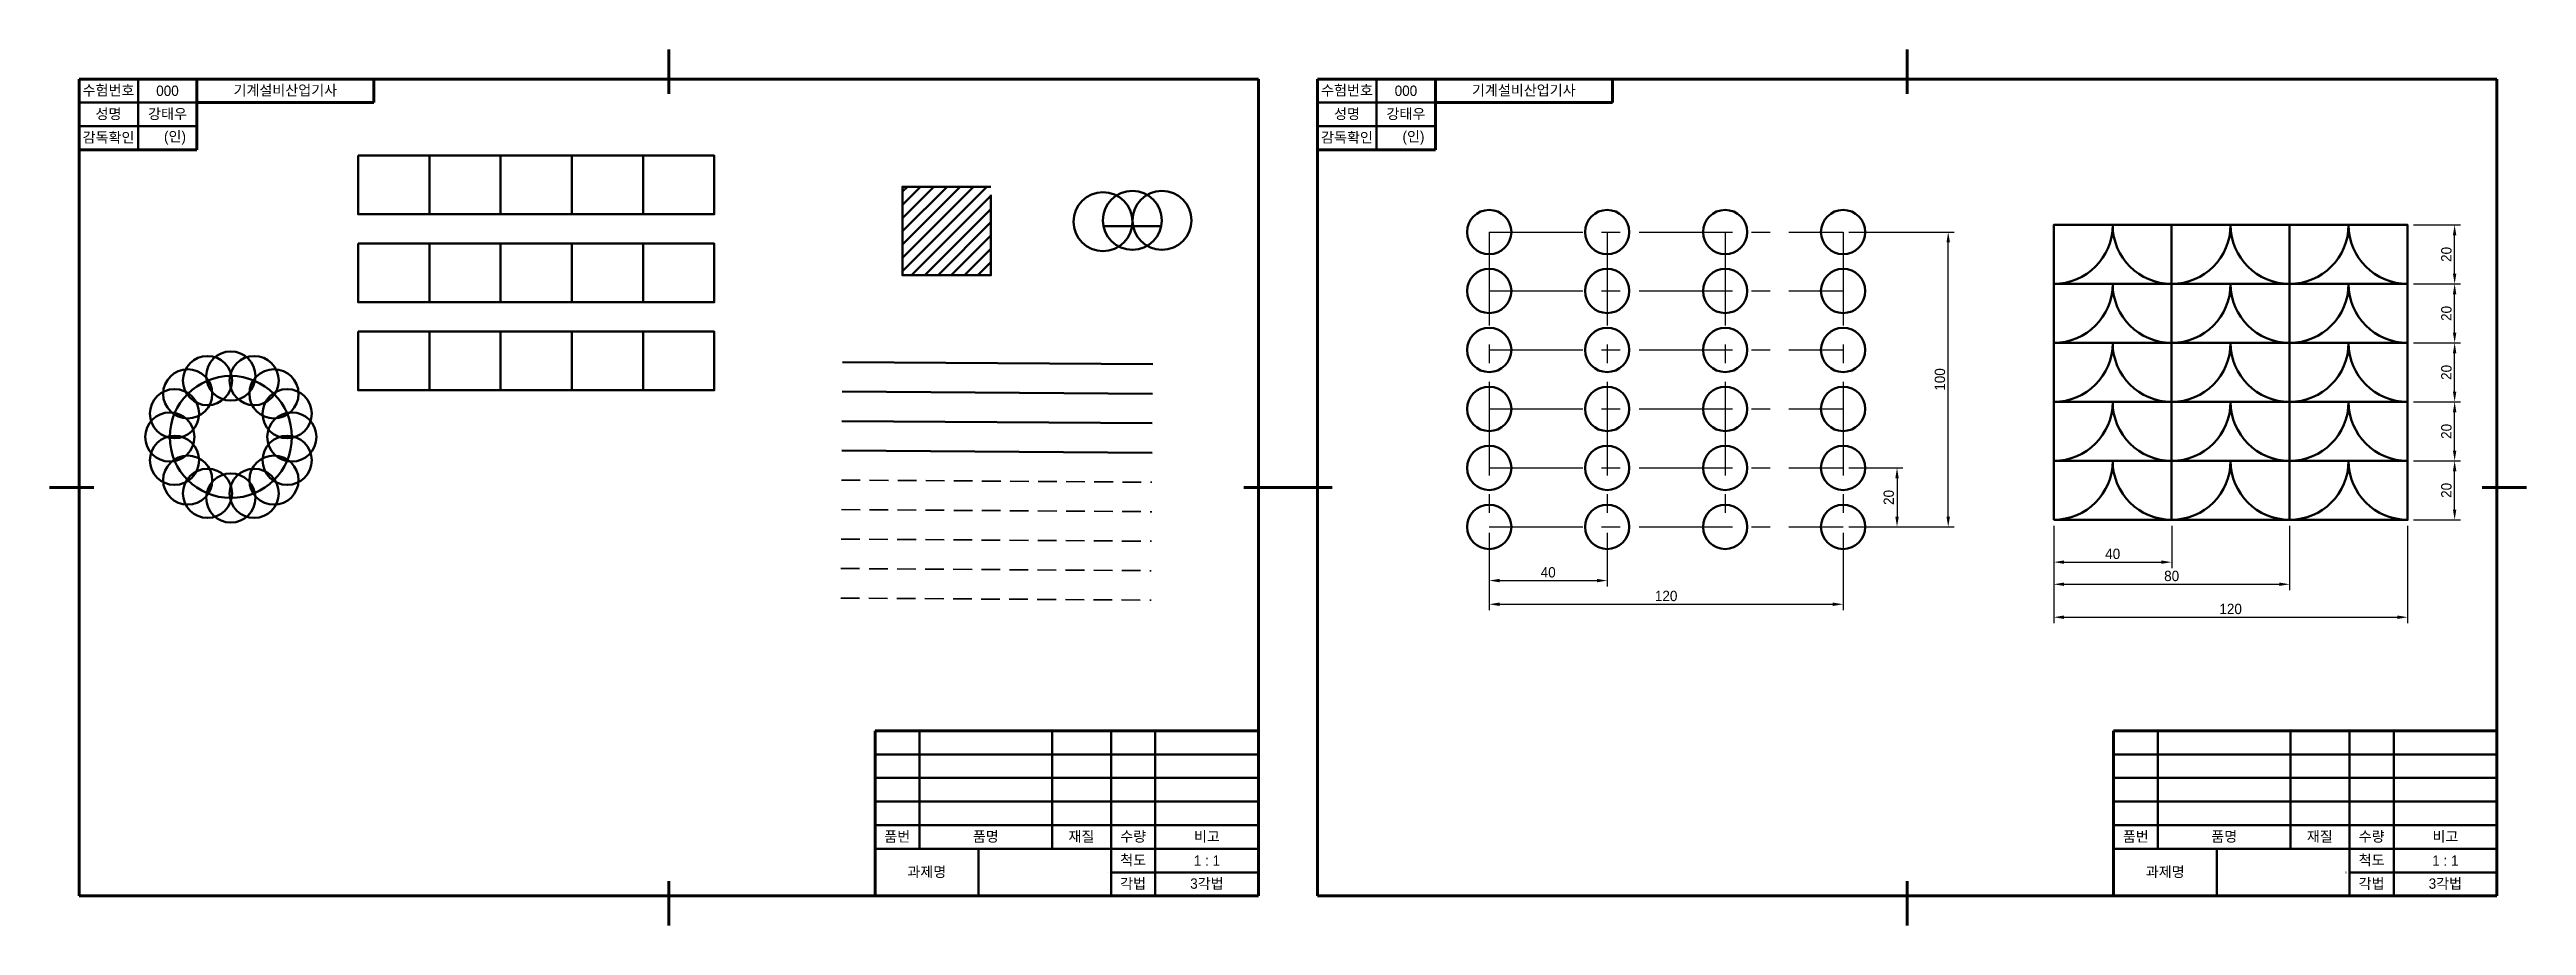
# Model space of a CAD drawing. Header units: millimetres. Extents: x 0 to 2793, y 0 to 476.
# Drawn here: x 0 to 840, y 0 to 297 of the extents above; entities that cross this region are included whole.
import ezdxf

# ---------------------------------------------------------------- set-up
doc = ezdxf.new("R2010")
doc.units = ezdxf.units.MM
doc.linetypes.add('CENTER', pattern=[50.8, 31.75, -6.35, 6.35, -6.35])
doc.linetypes.add('HIDDEN', pattern=[9.525, 6.35, -3.175])
for name, color, linetype, lineweight in [('1.윤곽선', 5, 'Continuous', 70), ('2.외형선', 3, 'Continuous', 50), ('3.숨은선', 2, 'HIDDEN', 35), ('4.일반주서', 2, 'Continuous', 35), ('5.중심선', 1, 'CENTER', 25)]:
    doc.layers.add(name, color=color, linetype=linetype, lineweight=lineweight)
doc.styles.add('굴림', font='')
doc.styles.get('굴림').set_extended_font_data('Gulim')
doc.dimstyles.new('기계제도기능사치수', dxfattribs={"dimtxt": 3.5, "dimasz": 3.5, "dimexe": 2, "dimexo": 2, "dimgap": 1, "dimtad": 1, "dimdsep": 46, "dimtxsty": '굴림', "dimcen": 2.5, "dimclrd": 1, "dimclre": 1, "dimclrt": 2, "dimazin": 2, "dimtfac": 1, "dimtmove": 0, "dimatfit": 3, "dimfxl": 1, "dimarcsym": 0})

msp = doc.modelspace()

# ---------------------------------------------------------------- texts
at = {"layer": '4.일반주서', "char_height": 3.5, "attachment_point": 5, "style": '굴림'}
for s, insert, width in [('수험번호', (20, 283), 20), ('성명', (20, 275), 20), ('강태우', (40, 275), 20), ('000', (40, 283), 20), ('기계설비산업기사', (79.963, 283), 60.07361), ('수험번호', (440, 283), 20), ('성명', (440, 275), 20), ('강태우', (460, 275), 20), ('000', (460, 283), 20), ('기계설비산업기사', (499.963, 283), 60.07361), ('감독확인', (20, 267), 20), ('    (인)', (40, 267), 20), ('감독확인', (440, 267), 20), ('    (인)', (460, 267), 20), ('품번', (287.5, 30), 15), ('품명', (317.5, 30), 45), ('재질', (349.926, 30), 19.8528), ('수량', (367.5, 30), 15), ('비고', (392.5, 30), 35), ('품번', (707.5, 30), 15), ('품명', (737.5, 30), 45), ('재질', (769.926, 30), 19.8528), ('수량', (787.5, 30), 15), ('비고', (812.5, 30), 35), ('과제명', (297.5, 18), 35), ('척도', (367.5, 22), 15), ('1 : 1', (392.5, 22), 35), ('과제명', (717.5, 18), 35), ('척도', (787.5, 22), 15), ('1 : 1', (812.5, 22), 35), ('각법', (367.463, 14), 15.0736), ('3각법', (392.5, 14), 35), ('각법', (787.463, 14), 15.0736), ('3각법', (812.5, 14), 35)]:
    msp.add_mtext(s, dxfattribs=dict(at, insert=insert, width=width))

# ---------------------------------------------------------------- blocks, each defined once
blk = doc.blocks.new('*U5')
at = {"layer": '2.외형선'}
blk.add_circle((0, 0), 8.33, dxfattribs=at)
blk = doc.blocks.new('*U6')
at = {"layer": '2.외형선', "color": 0, "linetype": 'ByBlock', "lineweight": -2, "transparency": 16777216}
for p, rotation in [((53.57, 184.74), 112.4999999999999), ((61.48, 186.31), 89.9999999999999), ((69.4, 184.74), 67.4999999999999), ((46.86, 180.25), 134.9999999999999), ((76.11, 180.25), 44.99999999999995), ((42.37, 173.54), 157.4999999999999), ((80.59, 173.54), 22.49999999999998), ((42.37, 157.72), 202.4999999999998), ((40.8, 165.63), 180), ((80.59, 157.72), 337.4999999999997), ((46.86, 151.01), 224.9999999999998), ((76.11, 151.01), 314.9999999999998), ((53.57, 146.52), 247.4999999999997), ((61.48, 144.95), 269.9999999999997), ((69.4, 146.52), 292.4999999999998)]:
    blk.add_blockref('*U5', p, dxfattribs=dict(at, rotation=rotation))
blk.add_blockref('*U5', (82.16, 165.63), dxfattribs=at)
blk = doc.blocks.new('*U12')
at = {"layer": '2.외형선'}
blk.add_lwpolyline([(-24.16, 9.95), (24.16, 9.95), (24.16, -9.95), (-24.16, -9.95)], close=True, dxfattribs=at)
blk = doc.blocks.new('*U13')
at = {"layer": '2.외형선', "color": 0, "linetype": 'ByBlock', "lineweight": -2, "transparency": 16777216}
for p in [(0, 59.71), (24.16, 59.71), (48.31, 59.71), (72.47, 59.71), (0, 29.86), (24.16, 29.86), (48.31, 29.86), (72.47, 29.86), (0, 0), (24.16, 0), (48.31, 0), (72.47, 0)]:
    blk.add_blockref('*U12', p, dxfattribs=at)
blk = doc.blocks.new('*U15')
at = {"layer": '2.외형선'}
blk.add_circle((0, 0), 7.5, dxfattribs=at)
blk = doc.blocks.new('*U16')
at = {"layer": '2.외형선', "color": 0, "linetype": 'ByBlock', "lineweight": -2, "transparency": 16777216}
for p in [(0, 100), (40, 100), (80, 100), (120, 100), (0, 80), (40, 80), (80, 80), (120, 80), (0, 60), (40, 60), (80, 60), (120, 60), (0, 40), (40, 40), (80, 40), (120, 40), (0, 20), (40, 20), (80, 20), (120, 20), (0, 0), (40, 0), (80, 0), (120, 0)]:
    blk.add_blockref('*U15', p, dxfattribs=at)
blk = doc.blocks.new('*D17')
at = {"layer": '2.외형선', "color": 1, "lineweight": -2, "transparency": 16777216}
for p, q in [((610.24, 155.13), (628.54, 155.13)), ((626.54, 151.63), (626.54, 138.63)), ((610.24, 135.13), (628.54, 135.13))]:
    blk.add_line(p, q, dxfattribs=at)
at = {"layer": '2.외형선', "color": 1, "transparency": 16777216}
for points in [[(625.96, 151.63), (627.13, 151.63), (626.54, 155.13)], [(625.96, 138.63), (627.13, 138.63), (626.54, 135.13)]]:
    blk.add_solid(points, dxfattribs=at)
at = {"layer": 'Defpoints', "color": 0, "transparency": 16777216}
for p in [(608.24, 155.13), (608.24, 135.13), (626.54, 135.13)]:
    blk.add_point(p, dxfattribs=at)
at = {"layer": '2.외형선', "color": 2, "transparency": 16777216, "insert": (623.75, 145.13), "char_height": 3.5, "attachment_point": 5, "rotation": 90, "style": '굴림'}
blk.add_mtext('20', dxfattribs=at)
blk = doc.blocks.new('*D18')
at = {"layer": '2.외형선', "color": 1, "lineweight": -2, "transparency": 16777216}
for p, q in [((610.24, 235.13), (645.9, 235.13)), ((643.9, 138.63), (643.9, 231.63)), ((610.24, 135.13), (645.9, 135.13))]:
    blk.add_line(p, q, dxfattribs=at)
at = {"layer": '2.외형선', "color": 1, "transparency": 16777216}
for points in [[(643.32, 231.63), (644.48, 231.63), (643.9, 235.13)], [(643.32, 138.63), (644.48, 138.63), (643.9, 135.13)]]:
    blk.add_solid(points, dxfattribs=at)
at = {"layer": 'Defpoints', "color": 0, "transparency": 16777216}
for p in [(608.24, 235.13), (643.9, 235.13), (608.24, 135.13)]:
    blk.add_point(p, dxfattribs=at)
at = {"layer": '2.외형선', "color": 2, "transparency": 16777216, "insert": (641.1, 185.13), "char_height": 3.5, "attachment_point": 5, "rotation": 90, "style": '굴림'}
blk.add_mtext('100', dxfattribs=at)
blk = doc.blocks.new('*D19')
at = {"layer": '2.외형선', "color": 1, "lineweight": -2, "transparency": 16777216}
for p, q in [((488.24, 133.13), (488.24, 114.94)), ((528.24, 133.13), (528.24, 114.94)), ((491.74, 116.94), (524.74, 116.94))]:
    blk.add_line(p, q, dxfattribs=at)
at = {"layer": '2.외형선', "color": 1, "transparency": 16777216}
for points in [[(491.74, 117.52), (491.74, 116.35), (488.24, 116.94)], [(524.74, 117.52), (524.74, 116.35), (528.24, 116.94)]]:
    blk.add_solid(points, dxfattribs=at)
at = {"layer": 'Defpoints', "color": 0, "transparency": 16777216}
for p in [(488.24, 135.13), (528.24, 135.13), (528.24, 116.94)]:
    blk.add_point(p, dxfattribs=at)
at = {"layer": '2.외형선', "color": 2, "transparency": 16777216, "insert": (508.24, 119.73), "char_height": 3.5, "attachment_point": 5, "style": '굴림'}
blk.add_mtext('40', dxfattribs=at)
blk = doc.blocks.new('*D20')
at = {"layer": '2.외형선', "color": 1, "lineweight": -2, "transparency": 16777216}
for p, q in [((488.24, 133.13), (488.24, 106.91)), ((608.24, 133.13), (608.24, 106.91)), ((491.74, 108.91), (604.74, 108.91))]:
    blk.add_line(p, q, dxfattribs=at)
at = {"layer": '2.외형선', "color": 1, "transparency": 16777216}
for points in [[(491.74, 109.49), (491.74, 108.33), (488.24, 108.91)], [(604.74, 109.49), (604.74, 108.33), (608.24, 108.91)]]:
    blk.add_solid(points, dxfattribs=at)
at = {"layer": 'Defpoints', "color": 0, "transparency": 16777216}
for p in [(488.24, 135.13), (608.24, 135.13), (608.24, 108.91)]:
    blk.add_point(p, dxfattribs=at)
at = {"layer": '2.외형선', "color": 2, "transparency": 16777216, "insert": (548.24, 111.71), "char_height": 3.5, "attachment_point": 5, "style": '굴림'}
blk.add_mtext('120', dxfattribs=at)
blk = doc.blocks.new('*D23')
at = {"layer": '2.외형선', "color": 1, "lineweight": -2, "transparency": 16777216}
for p, q in [((801.68, 157.53), (817.64, 157.53)), ((815.64, 141.03), (815.64, 154.03)), ((801.68, 137.53), (817.64, 137.53))]:
    blk.add_line(p, q, dxfattribs=at)
at = {"layer": '2.외형선', "color": 1, "transparency": 16777216}
for points in [[(815.06, 154.03), (816.22, 154.03), (815.64, 157.53)], [(815.06, 141.03), (816.22, 141.03), (815.64, 137.53)]]:
    blk.add_solid(points, dxfattribs=at)
at = {"layer": 'Defpoints', "color": 0, "transparency": 16777216}
for p in [(799.68, 157.53), (815.64, 157.53), (799.68, 137.53)]:
    blk.add_point(p, dxfattribs=at)
at = {"layer": '2.외형선', "color": 2, "transparency": 16777216, "insert": (812.85, 147.53), "char_height": 3.5, "attachment_point": 5, "rotation": 90, "style": '굴림'}
blk.add_mtext('20', dxfattribs=at)
blk = doc.blocks.new('*D24')
at = {"layer": '2.외형선', "color": 1, "lineweight": -2, "transparency": 16777216}
for p, q in [((801.68, 177.53), (817.64, 177.53)), ((815.64, 161.03), (815.64, 174.03)), ((801.68, 157.53), (817.64, 157.53))]:
    blk.add_line(p, q, dxfattribs=at)
at = {"layer": '2.외형선', "color": 1, "transparency": 16777216}
for points in [[(815.06, 174.03), (816.22, 174.03), (815.64, 177.53)], [(815.06, 161.03), (816.22, 161.03), (815.64, 157.53)]]:
    blk.add_solid(points, dxfattribs=at)
at = {"layer": 'Defpoints', "color": 0, "transparency": 16777216}
for p in [(799.68, 177.53), (815.64, 177.53), (799.68, 157.53)]:
    blk.add_point(p, dxfattribs=at)
at = {"layer": '2.외형선', "color": 2, "transparency": 16777216, "insert": (812.85, 167.53), "char_height": 3.5, "attachment_point": 5, "rotation": 90, "style": '굴림'}
blk.add_mtext('20', dxfattribs=at)
blk = doc.blocks.new('*D25')
at = {"layer": '2.외형선', "color": 1, "lineweight": -2, "transparency": 16777216}
for p, q in [((801.68, 197.53), (817.64, 197.53)), ((815.64, 181.03), (815.64, 194.03)), ((801.68, 177.53), (817.64, 177.53))]:
    blk.add_line(p, q, dxfattribs=at)
at = {"layer": '2.외형선', "color": 1, "transparency": 16777216}
for points in [[(815.06, 194.03), (816.22, 194.03), (815.64, 197.53)], [(815.06, 181.03), (816.22, 181.03), (815.64, 177.53)]]:
    blk.add_solid(points, dxfattribs=at)
at = {"layer": 'Defpoints', "color": 0, "transparency": 16777216}
for p in [(799.68, 197.53), (815.64, 197.53), (799.68, 177.53)]:
    blk.add_point(p, dxfattribs=at)
at = {"layer": '2.외형선', "color": 2, "transparency": 16777216, "insert": (812.85, 187.53), "char_height": 3.5, "attachment_point": 5, "rotation": 90, "style": '굴림'}
blk.add_mtext('20', dxfattribs=at)
blk = doc.blocks.new('*D26')
at = {"layer": '2.외형선', "color": 1, "lineweight": -2, "transparency": 16777216}
for p, q in [((801.68, 217.53), (817.64, 217.53)), ((815.64, 201.03), (815.64, 214.03)), ((801.68, 197.53), (817.64, 197.53))]:
    blk.add_line(p, q, dxfattribs=at)
at = {"layer": '2.외형선', "color": 1, "transparency": 16777216}
for points in [[(815.06, 214.03), (816.22, 214.03), (815.64, 217.53)], [(815.06, 201.03), (816.22, 201.03), (815.64, 197.53)]]:
    blk.add_solid(points, dxfattribs=at)
at = {"layer": 'Defpoints', "color": 0, "transparency": 16777216}
for p in [(799.68, 217.53), (815.64, 217.53), (799.68, 197.53)]:
    blk.add_point(p, dxfattribs=at)
at = {"layer": '2.외형선', "color": 2, "transparency": 16777216, "insert": (812.85, 207.53), "char_height": 3.5, "attachment_point": 5, "rotation": 90, "style": '굴림'}
blk.add_mtext('20', dxfattribs=at)
blk = doc.blocks.new('*D27')
at = {"layer": '2.외형선', "color": 1, "lineweight": -2, "transparency": 16777216}
for p, q in [((801.68, 237.53), (817.64, 237.53)), ((815.64, 221.03), (815.64, 234.03)), ((801.68, 217.53), (817.64, 217.53))]:
    blk.add_line(p, q, dxfattribs=at)
at = {"layer": '2.외형선', "color": 1, "transparency": 16777216}
for points in [[(815.06, 234.03), (816.22, 234.03), (815.64, 237.53)], [(815.06, 221.03), (816.22, 221.03), (815.64, 217.53)]]:
    blk.add_solid(points, dxfattribs=at)
at = {"layer": 'Defpoints', "color": 0, "transparency": 16777216}
for p in [(799.68, 237.53), (815.64, 237.53), (799.68, 217.53)]:
    blk.add_point(p, dxfattribs=at)
at = {"layer": '2.외형선', "color": 2, "transparency": 16777216, "insert": (812.85, 227.53), "char_height": 3.5, "attachment_point": 5, "rotation": 90, "style": '굴림'}
blk.add_mtext('20', dxfattribs=at)
blk = doc.blocks.new('*D28')
at = {"layer": '2.외형선', "color": 1, "lineweight": -2, "transparency": 16777216}
for p, q in [((679.68, 135.53), (679.68, 121.19)), ((719.68, 135.53), (719.68, 121.19)), ((683.18, 123.19), (716.18, 123.19))]:
    blk.add_line(p, q, dxfattribs=at)
at = {"layer": '2.외형선', "color": 1, "transparency": 16777216}
for points in [[(683.18, 123.77), (683.18, 122.61), (679.68, 123.19)], [(716.18, 123.77), (716.18, 122.61), (719.68, 123.19)]]:
    blk.add_solid(points, dxfattribs=at)
at = {"layer": 'Defpoints', "color": 0, "transparency": 16777216}
for p in [(679.68, 137.53), (719.68, 137.53), (719.68, 123.19)]:
    blk.add_point(p, dxfattribs=at)
at = {"layer": '2.외형선', "color": 2, "transparency": 16777216, "insert": (699.68, 125.99), "char_height": 3.5, "attachment_point": 5, "style": '굴림'}
blk.add_mtext('40', dxfattribs=at)
blk = doc.blocks.new('*D29')
at = {"layer": '2.외형선', "color": 1, "lineweight": -2, "transparency": 16777216}
for p, q in [((679.68, 135.53), (679.68, 113.69)), ((759.68, 135.53), (759.68, 113.69)), ((683.18, 115.69), (756.18, 115.69))]:
    blk.add_line(p, q, dxfattribs=at)
at = {"layer": '2.외형선', "color": 1, "transparency": 16777216}
for points in [[(683.18, 116.27), (683.18, 115.11), (679.68, 115.69)], [(756.18, 116.27), (756.18, 115.11), (759.68, 115.69)]]:
    blk.add_solid(points, dxfattribs=at)
at = {"layer": 'Defpoints', "color": 0, "transparency": 16777216}
for p in [(679.68, 137.53), (759.68, 137.53), (759.68, 115.69)]:
    blk.add_point(p, dxfattribs=at)
at = {"layer": '2.외형선', "color": 2, "transparency": 16777216, "insert": (719.68, 118.49), "char_height": 3.5, "attachment_point": 5, "style": '굴림'}
blk.add_mtext('80', dxfattribs=at)
blk = doc.blocks.new('*D30')
at = {"layer": '2.외형선', "color": 1, "lineweight": -2, "transparency": 16777216}
for p, q in [((679.68, 135.53), (679.68, 102.51)), ((799.68, 135.53), (799.68, 102.51)), ((683.18, 104.51), (796.18, 104.51))]:
    blk.add_line(p, q, dxfattribs=at)
at = {"layer": '2.외형선', "color": 1, "transparency": 16777216}
for points in [[(683.18, 105.1), (683.18, 103.93), (679.68, 104.51)], [(796.18, 105.1), (796.18, 103.93), (799.68, 104.51)]]:
    blk.add_solid(points, dxfattribs=at)
at = {"layer": 'Defpoints', "color": 0, "transparency": 16777216}
for p in [(679.68, 137.53), (799.68, 137.53), (799.68, 104.51)]:
    blk.add_point(p, dxfattribs=at)
at = {"layer": '2.외형선', "color": 2, "transparency": 16777216, "insert": (739.68, 107.31), "char_height": 3.5, "attachment_point": 5, "style": '굴림'}
blk.add_mtext('120', dxfattribs=at)

# ---------------------------------------------------------------- dimensions: what is measured, and where the dimension line sits
at = {"layer": '2.외형선'}
for base, p1, p2, angle, picture, middle in [((815.64, 237.531), (799.676, 217.531), (799.676, 237.531), 270, '*D27', (812.846, 227.531)), ((643.899, 235.131), (608.244, 135.131), (608.244, 235.131), 90, '*D18', (641.1, 185.131)), ((815.64, 217.531), (799.676, 197.531), (799.676, 217.531), 270, '*D26', (812.846, 207.531)), ((815.64, 197.531), (799.676, 177.531), (799.676, 197.531), 270, '*D25', (812.846, 187.531)), ((815.64, 177.531), (799.676, 157.531), (799.676, 177.531), 270, '*D24', (812.846, 167.531)), ((626.544, 135.131), (608.244, 155.131), (608.244, 135.131), 90, '*D17', (623.75, 145.131)), ((815.64, 157.531), (799.676, 137.531), (799.676, 157.531), 270, '*D23', (812.846, 147.531))]:
    dim = msp.add_linear_dim(base=base, p1=p1, p2=p2, angle=angle, dimstyle='기계제도기능사치수', dxfattribs=at)
    dim.commit()
    dim.dimension.update_dxf_attribs({"geometry": picture, "text_midpoint": middle})
for base, p1, p2, picture, middle in [((528.244, 116.936), (488.244, 135.131), (528.244, 135.131), '*D19', (508.244, 119.732)), ((608.244, 108.911), (488.244, 135.131), (608.244, 135.131), '*D20', (548.244, 111.71)), ((719.676, 123.191), (679.676, 137.531), (719.676, 137.531), '*D28', (699.676, 125.987))]:
    dim = msp.add_linear_dim(base=base, p1=p1, p2=p2, dimstyle='기계제도기능사치수', dxfattribs=at)
    dim.commit()
    dim.dimension.update_dxf_attribs({"geometry": picture, "text_midpoint": middle})
for base, p2, picture, middle in [((759.676, 115.691), (759.676, 137.531), '*D29', (719.676, 115.691)), ((799.676, 104.512), (799.676, 137.531), '*D30', (739.676, 104.512))]:
    dim = msp.add_linear_dim(base=base, p1=(679.676, 137.531), p2=p2, dimstyle='기계제도기능사치수', dxfattribs=at)
    dim.commit()
    dim.dimension.update_dxf_attribs({"geometry": picture, "text_midpoint": middle, "dimtype": 160})

# ---------------------------------------------------------------- hatches: boundary and pattern name
at = {"layer": '2.외형선'}
h = msp.add_hatch(dxfattribs=at)
h.set_pattern_fill('ANSI31', color=256)
edge = h.paths.add_edge_path()
edge.add_line((319.245, 250.494), (289.245, 250.494))
edge.add_line((289.245, 250.494), (289.245, 220.494))
edge.add_line((289.245, 220.494), (319.245, 220.494))
edge.add_line((319.245, 220.494), (319.245, 247.719))
h = msp.add_hatch(dxfattribs=at)
h.set_pattern_fill('AR-BRSTD', color=256, scale=0.7)
h.paths.add_polyline_path([(367.254, 238.631, -0.0112087), (367.244, 239.079, 0.2679492), (361.861, 247.507, 0.2559717), (357.244, 239.079, 0.2799989), (362.637, 230.204, 0.2559717)])
h.paths.add_polyline_path([(372.244, 247.739, 0.2679492), (367.244, 239.079, -0.0112087), (367.254, 238.631, 0.2559717), (372.244, 230.419, 0.2679492), (377.244, 239.079, 0.2679492)])

# ---------------------------------------------------------------- linework, layer by layer
at = {"layer": '1.윤곽선'}
for p, q in [((210, 297), (210, 282)), ((630, 297), (630, 282)), ((410, 287), (10, 287)), ((10, 287), (10, 10)), ((50, 287), (50, 263)), ((110, 287), (110, 279)), ((410, 10), (410, 287)), ((830, 287), (430, 287)), ((430, 287), (430, 10)), ((470, 287), (470, 263)), ((530, 287), (530, 279)), ((830, 10), (830, 287)), ((110, 279), (50, 279)), ((530, 279), (470, 279)), ((50, 263), (10, 263)), ((470, 263), (430, 263)), ((0, 148.5), (15, 148.5)), ((420, 148.5), (405, 148.5)), ((420, 148.5), (435, 148.5)), ((840, 148.5), (825, 148.5)), ((280, 66), (410, 66)), ((280, 10), (280, 66)), ((700, 66), (830, 66)), ((700, 10), (700, 66)), ((10, 10), (410, 10)), ((210, 0), (210, 15)), ((430, 10), (830, 10)), ((630, 0), (630, 15))]:
    msp.add_line(p, q, dxfattribs=at)
at = {"layer": '2.외형선'}
for p, q in [((30, 287), (30, 263)), ((450, 287), (450, 263)), ((30, 279), (10, 279)), ((30, 279), (50, 279)), ((450, 279), (430, 279)), ((450, 279), (470, 279)), ((50, 271), (10, 271)), ((470, 271), (430, 271)), ((268.874, 191.021), (374.126, 190.288)), ((268.804, 181.022), (374.056, 180.288)), ((268.735, 171.022), (373.986, 170.288)), ((268.665, 161.022), (373.916, 160.288)), ((295, 26), (295, 66)), ((340, 26), (340, 66)), ((360, 10), (360, 66)), ((375, 10), (375, 66)), ((715, 26), (715, 66)), ((760, 26), (760, 66)), ((780, 10), (780, 66)), ((795, 10), (795, 66)), ((280, 58), (410, 58)), ((700, 58), (830, 58)), ((280, 50), (410, 50)), ((280, 42), (410, 42)), ((700, 50), (830, 50)), ((700, 42), (830, 42)), ((280, 34), (410, 34)), ((700, 34), (830, 34)), ((280, 26), (410, 26)), ((315, 10), (315, 26)), ((700, 26), (830, 26)), ((735, 10), (735, 26)), ((358.76, 18), (358.833, 18)), ((360, 18), (410, 18)), ((778.76, 18), (778.833, 18)), ((780, 18), (830, 18))]:
    msp.add_line(p, q, dxfattribs=at)
msp.add_lwpolyline([(319.245, 250.494), (289.245, 250.494), (289.245, 220.494), (319.245, 220.494), (319.245, 247.719)], dxfattribs=at)
for points in [[(679.676, 217.531), (719.676, 217.531), (719.676, 237.531), (679.676, 237.531)], [(719.676, 217.531), (759.676, 217.531), (759.676, 237.531), (719.676, 237.531)], [(759.676, 217.531), (799.676, 217.531), (799.676, 237.531), (759.676, 237.531)], [(679.676, 197.531), (719.676, 197.531), (719.676, 217.531), (679.676, 217.531)], [(719.676, 197.531), (759.676, 197.531), (759.676, 217.531), (719.676, 217.531)], [(759.676, 197.531), (799.676, 197.531), (799.676, 217.531), (759.676, 217.531)], [(679.676, 177.531), (719.676, 177.531), (719.676, 197.531), (679.676, 197.531)], [(719.676, 177.531), (759.676, 177.531), (759.676, 197.531), (719.676, 197.531)], [(759.676, 177.531), (799.676, 177.531), (799.676, 197.531), (759.676, 197.531)], [(679.676, 157.531), (719.676, 157.531), (719.676, 177.531), (679.676, 177.531)], [(719.676, 157.531), (759.676, 157.531), (759.676, 177.531), (719.676, 177.531)], [(759.676, 157.531), (799.676, 157.531), (799.676, 177.531), (759.676, 177.531)], [(679.676, 137.531), (719.676, 137.531), (719.676, 157.531), (679.676, 157.531)], [(719.676, 137.531), (759.676, 137.531), (759.676, 157.531), (719.676, 157.531)], [(759.676, 137.531), (799.676, 137.531), (799.676, 157.531), (759.676, 157.531)]]:
    msp.add_lwpolyline(points, close=True, dxfattribs=at)
for centre, radius in [((357.254, 238.631), 10), ((367.244, 239.079), 10), ((377.244, 239.079), 10), ((61.481, 165.63), 20.682)]:
    msp.add_circle(centre, radius, dxfattribs=at)
for centre, start, end in [((679.676, 237.531), 270, 0), ((719.676, 237.531), 180, 270), ((719.676, 237.531), 270, 0), ((759.676, 237.531), 180, 270), ((759.676, 237.531), 270, 0), ((799.676, 237.531), 180, 270), ((679.676, 217.531), 270, 0), ((719.676, 217.531), 180, 270), ((719.676, 217.531), 270, 0), ((759.676, 217.531), 180, 270), ((759.676, 217.531), 270, 0), ((799.676, 217.531), 180, 270), ((679.676, 197.531), 270, 0), ((719.676, 197.531), 180, 270), ((719.676, 197.531), 270, 0), ((759.676, 197.531), 180, 270), ((759.676, 197.531), 270, 0), ((799.676, 197.531), 180, 270), ((679.676, 177.531), 270, 0), ((719.676, 177.531), 180, 270), ((719.676, 177.531), 270, 0), ((759.676, 177.531), 180, 270), ((759.676, 177.531), 270, 0), ((799.676, 177.531), 180, 270), ((679.676, 157.531), 270, 0), ((719.676, 157.531), 180, 270), ((719.676, 157.531), 270, 0), ((759.676, 157.531), 180, 270), ((759.676, 157.531), 270, 0), ((799.676, 157.531), 180, 270)]:
    msp.add_arc(centre, 20, start, end, dxfattribs=at)
at = {"layer": '3.숨은선'}
for p, q in [((268.595, 151.022), (373.847, 150.289)), ((268.526, 141.023), (373.777, 140.289)), ((268.456, 131.023), (373.707, 130.289)), ((268.386, 121.023), (373.638, 120.289)), ((268.316, 111.023), (373.568, 110.29))]:
    msp.add_line(p, q, dxfattribs=at)
at = {"layer": '5.중심선'}
for p, q in [((488.244, 235.131), (608.244, 235.131)), ((488.244, 235.131), (488.244, 135.131)), ((528.244, 235.131), (528.244, 135.131)), ((568.244, 235.131), (568.244, 135.131)), ((608.244, 235.131), (608.244, 135.131)), ((488.244, 215.131), (608.244, 215.131)), ((488.244, 195.131), (608.244, 195.131)), ((488.244, 175.131), (608.244, 175.131)), ((488.244, 155.131), (608.244, 155.131)), ((488.244, 135.131), (608.244, 135.131))]:
    msp.add_line(p, q, dxfattribs=at)

# ---------------------------------------------------------------- block references
at = {"layer": '2.외형선'}
for name, p in [('*U13', (128.821, 191.401)), ('*U16', (488.244, 135.131)), ('*U6', (0, 0))]:
    msp.add_blockref(name, p, dxfattribs=at)

msp.set_redraw_order([(e.dxf.handle, doc.entitydb.next_handle()) for e in msp.query("TEXT MTEXT ATTDEF DIMENSION ARC_DIMENSION")])  # texts and dimensions are drawn at this point

doc.saveas('drawing.dxf')
